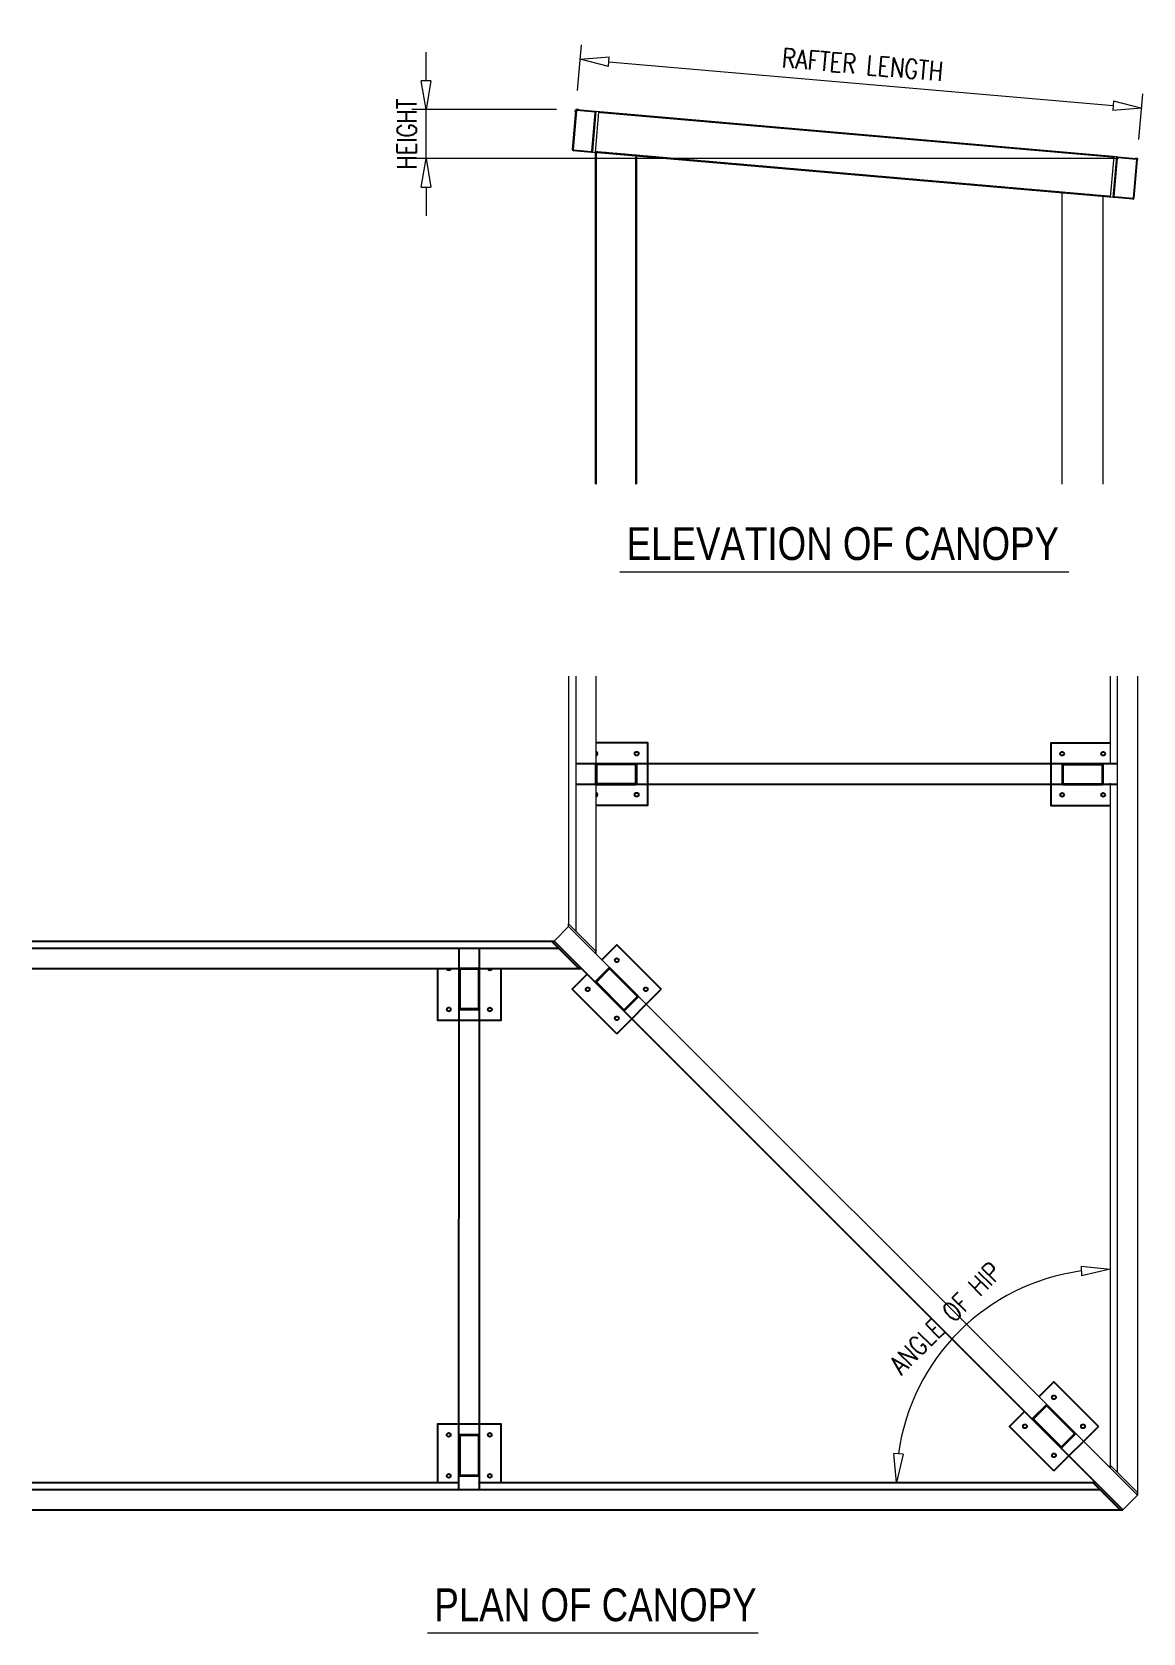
# Model space of a CAD drawing. Header units: inches. Extents: x -158689 to 90055, y -56267 to 67066.
# Drawn here: x 85997 to 90055, y -14742 to -8892 of the extents above; entities that cross this region are included whole.
import ezdxf

# ---------------------------------------------------------------- set-up
doc = ezdxf.new("R2010")
doc.units = ezdxf.units.IN
doc.header["$MEASUREMENT"] = 0
doc.linetypes.add('HIDDEN', pattern=[9.525, 6.35, -3.175])
for name, color, linetype, lineweight in [('ALUMINIUM', 7, 'Continuous', 25), ('Aluminium Structure', 7, 'Continuous', 18), ('Extruded Gutter', 121, 'Continuous', 18), ('Text', 8, 'Continuous', 18)]:
    doc.layers.add(name, color=color, linetype=linetype, lineweight=lineweight)
doc.styles.add('1-35', font='ROMANS.SHX', dxfattribs={"width": 0.8, "height": 70})
doc.dimstyles.new('STD 1-35', dxfattribs={"dimscale": 2, "dimtxt": 70, "dimasz": 52.5, "dimexe": 26.25, "dimexo": 35, "dimgap": 17.5, "dimtad": 1, "dimdec": 1, "dimdsep": 46, "dimtxsty": '1-35', "dimblk": 'CLOSEDBLANK', "dimcen": 17.5, "dimclrd": 256, "dimclre": 256, "dimclrt": 256, "dimadec": 1, "dimazin": 2, "dimtfac": 1, "dimtdec": 1, "dimtmove": 0, "dimatfit": 3, "dimldrblk": 'CLOSEDBLANK', "dimfxl": 1, "dimlwd": 9, "dimlwe": 9, "dimarcsym": 0})

msp = doc.modelspace()

# ---------------------------------------------------------------- texts
at = {"layer": 'Text', "ltscale": 1.5, "char_height": 120, "attachment_point": 1, "style": '1-35'}
for s, insert in [('{\\fSansSerif|b0|i0|c2|p2;ELEVATION OF CANOPY}', (88169.26389, -10701.32792)), ('{\\fSansSerif|b0|i0|c2|p2;PLAN OF CANOPY}', (87466.82772, -14578.69345))]:
    msp.add_mtext_dynamic_manual_height_columns(s, width=2179.2688863, gutter_width=40, heights=[0], dxfattribs=dict(at, insert=insert))

# ---------------------------------------------------------------- blocks, each defined once
blk = doc.blocks.new('_ClosedBlank')
at = {"color": 0, "linetype": 'ByBlock', "lineweight": -2}
for p, q in [((-1, 0.167), (0, 0)), ((-1, 0.167), (-1, -0.167)), ((0, 0), (-1, -0.167))]:
    blk.add_line(p, q, dxfattribs=at)
blk = doc.blocks.new('*D31')
at = {"color": 4, "lineweight": 9, "transparency": 16777216}
for p, q in [((87436.5, -9070.8), (87436.5, -8965.8)), ((87436.5, -9354.1), (87436.5, -9175.8)), ((87436.5, -9459.1), (87436.5, -9564.1))]:
    blk.add_line(p, q, dxfattribs=at)
at = {"color": 1, "lineweight": 9, "transparency": 16777216}
for p, q in [((87913.4, -9175.8), (87384, -9175.8)), ((89964.9, -9354.1), (87384, -9354.1))]:
    blk.add_line(p, q, dxfattribs=at)
at = {"layer": 'Defpoints', "color": 0, "transparency": 16777216}
for p in [(87436.5, -9175.8), (87983.4, -9175.8), (90034.9, -9354.1)]:
    blk.add_point(p, dxfattribs=at)
at = {"color": 4, "lineweight": 9, "transparency": 16777216, "xscale": 105, "yscale": 105, "zscale": 105}
for p, rotation in [((87436.5, -9175.8), 270), ((87436.5, -9354.1), 90)]:
    blk.add_blockref('_ClosedBlank', p, dxfattribs=dict(at, rotation=rotation))
at = {"transparency": 16777216, "insert": (87366.5, -9265), "char_height": 70, "attachment_point": 5, "rotation": 90, "style": '1-35'}
blk.add_mtext('HEIGHT', dxfattribs=at)
blk = doc.blocks.new('*D108')
at = {"color": 1, "lineweight": 9, "transparency": 16777216}
for p, q in [((87989.4, -9106.1), (88003.9, -8939.3)), ((90040.9, -9284.4), (90055.4, -9117.6))]:
    blk.add_line(p, q, dxfattribs=at)
at = {"color": 4, "lineweight": 9, "transparency": 16777216}
blk.add_line((88104, -9000.7), (89946.3, -9160.8), dxfattribs=at)
at = {"layer": 'Defpoints', "color": 0, "transparency": 16777216}
for p in [(87983.4, -9175.8), (90050.9, -9169.9), (90034.9, -9354.1)]:
    blk.add_point(p, dxfattribs=at)
at = {"color": 4, "lineweight": 9, "transparency": 16777216, "xscale": 105, "yscale": 105, "zscale": 105}
for p, rotation in [((87999.4, -8991.6), 175.0334271243617), ((90050.9, -9169.9), 355.0334271243617)]:
    blk.add_blockref('_ClosedBlank', p, dxfattribs=dict(at, rotation=rotation))
at = {"transparency": 16777216, "insert": (89031.2, -9011), "char_height": 70, "attachment_point": 5, "rotation": 355.03343, "style": '1-35'}
blk.add_mtext('RAFTER LENGTH', dxfattribs=at)
blk = doc.blocks.new('*D109')
at = {"color": 1, "lineweight": 9, "transparency": 16777216}
for p, q in [((89935, -11636.6), (89935, -13464.4)), ((87626.8, -14191.5), (89207.9, -14191.5))]:
    blk.add_line(p, q, dxfattribs=at)
at = {"color": 4, "lineweight": 9, "transparency": 16777216}
blk.add_arc((89935, -14191.5), 779.6, 97.72243, 172.27757, dxfattribs=at)
at = {"layer": 'Defpoints', "color": 0, "transparency": 16777216}
for p in [(89935, -11246), (89935, -11566.6), (89545.2, -13516.4), (85997.1, -14191.5), (87556.8, -14191.5)]:
    blk.add_point(p, dxfattribs=at)
at = {"color": 4, "lineweight": 9, "transparency": 16777216, "xscale": 105, "yscale": 105, "zscale": 105}
for p, rotation in [((89935, -13411.9), 3.86121674470501), ((89155.4, -14191.5), 266.1387832552941)]:
    blk.add_blockref('_ClosedBlank', p, dxfattribs=dict(at, rotation=rotation))
at = {"transparency": 16777216, "insert": (89334.2, -13590.8), "char_height": 70, "attachment_point": 5, "rotation": 45, "style": '1-35'}
blk.add_mtext('ANGLE OF HIP', dxfattribs=at)

# ---------------------------------------------------------------- dimensions: what is measured, and where the dimension line sits
dim = msp.add_aligned_dim(p1=(87983.38368, -9175.81273), p2=(90034.88106, -9354.08952), distance=184.86639, text='RAFTER LENGTH', dimstyle='STD 1-35', override={"dimclrd": 4, "dimclre": 1})
dim.commit()
dim.dimension.update_dxf_attribs({"geometry": '*D108', "text_midpoint": (89031.19731, -9011.04166)})
dim = msp.add_linear_dim(base=(87436.49517, -9175.81273), p1=(90034.88106, -9354.08952), p2=(87983.38368, -9175.81273), angle=90, text='HEIGHT', dimstyle='STD 1-35', override={"dimclrd": 4, "dimclre": 1})
dim.commit()
dim.dimension.update_dxf_attribs({"geometry": '*D31', "text_midpoint": (87436.49517, -9264.95113), "dimtype": 160})
dim = msp.add_angular_dim_2l(base=(89545.20181, -13516.36989), line1=((89935.015, -11245.98308), (89935.015, -11566.63356)), line2=((85997.13651, -14191.54615), (87556.79912, -14191.54615)), text='ANGLE OF HIP', dimstyle='STD 1-35', override={"dimclrd": 4, "dimclre": 1, "dimtfill": 0})
dim.commit()
dim.dimension.update_dxf_attribs({"geometry": '*D109', "text_midpoint": (89334.23842, -13590.76956)})

# ---------------------------------------------------------------- linework, layer by layer
for points in [[(87982.69538, -9183.68009), (87983.38368, -9175.81273)], [(87993.79749, -9176.72382), (87983.38368, -9175.81273)], [(90028.68971, -9353.54785), (90034.88106, -9354.08952)], [(90034.05518, -9363.52942), (90034.88106, -9354.08952)]]:
    msp.add_lwpolyline(points)
at = {"layer": 'ALUMINIUM'}
for p, q in [((89960.04777, -11566.6408), (87982.41498, -11566.06843)), ((89960.99403, -11566.64107), (87983.36133, -11566.0687)), ((89960.04777, -11641.6408), (87982.41498, -11641.06843)), ((85997.13651, -12213.91336), (87904.34921, -12213.91336)), ((85997.13651, -12239.91483), (87920.35067, -12239.91483)), ((87556.7916, -14217.54761), (87557.36397, -12239.91483)), ((87631.79133, -14218.49388), (87632.3637, -12240.86118)), ((87631.7916, -14217.54761), (87632.36397, -12239.91483)), ((85997.13651, -12313.77943), (87557.34259, -12313.77943)), ((87632.3426, -12313.77943), (88004.21527, -12313.77943)), ((85997.13651, -14191.54615), (87556.79912, -14191.54615)), ((87631.79912, -14191.54615), (89881.98199, -14191.54615)), ((85997.13651, -14217.54761), (89897.98346, -14217.54761)), ((85997.13651, -14291.41221), (89981.84806, -14291.41221))]:
    msp.add_line(p, q, dxfattribs=at)
at = {"layer": 'ALUMINIUM', "ltscale": 0.15}
for points in [[(88057.24884, -11488.59008), (88245.95224, -11488.6447), (88245.88568, -11718.64469), (88057.18227, -11718.59007)], [(89934.94843, -11719.13354), (89720.04235, -11719.07134), (89720.10892, -11489.07135), (89935.015, -11489.13355)], [(88078.42944, -12281.92758), (88133.23022, -12227.12681), (88295.86478, -12389.76137)], [(87709.84232, -12314.74868), (87709.7877, -12503.45209), (87479.78771, -12503.38552), (87479.84233, -12314.68211)], [(88133.23022, -12552.39593), (87970.59566, -12389.76137), (88025.39644, -12334.96059)], [(88133.23022, -12552.39593), (88295.86478, -12389.76137)], [(89675.48304, -13878.98118), (89730.28382, -13824.1804), (89892.91838, -13986.81496)], [(87479.29886, -14192.44828), (87479.36106, -13977.54219), (87709.36105, -13977.60876), (87709.29885, -14192.51484)], [(89730.28382, -14149.44952), (89567.64926, -13986.81496), (89622.45003, -13932.01419)], [(89730.28382, -14149.44952), (89892.91838, -13986.81496)]]:
    msp.add_lwpolyline(points, dxfattribs=at)
for points in [[(88059.90811, -11641.09086), (88201.90811, -11641.13196, 0.4142135624), (88205.90927, -11637.13311), (88205.92866, -11570.13312, 0.4142135624), (88201.92982, -11566.13196), (88059.92982, -11566.09086, 0.4142135624), (88055.92866, -11570.0897), (88055.90927, -11637.0897, 0.4142135624)], [(88059.90898, -11638.09086), (88201.90898, -11638.13196, 0.4142135624), (88202.90927, -11637.13225), (88202.92866, -11570.13225, 0.4142135624), (88201.92895, -11569.13196), (88059.92895, -11569.09086, 0.4142135624), (88058.92866, -11570.09057), (88058.90927, -11637.09057, 0.4142135624)], [(89764.06478, -11641.58408), (89906.06477, -11641.62518, 0.4142135624), (89910.06593, -11637.62634), (89910.08532, -11570.62634, 0.4142135624), (89906.08648, -11566.62518), (89764.08648, -11566.58408, 0.4142135624), (89760.08533, -11570.58293), (89760.06594, -11637.58292, 0.4142135624)], [(89764.06565, -11638.58408), (89906.06564, -11638.62518, 0.4142135624), (89907.06593, -11637.62547), (89907.08532, -11570.62547, 0.4142135624), (89906.08561, -11569.62518), (89764.08562, -11569.58408, 0.4142135624), (89763.08533, -11570.58379), (89763.06594, -11637.58379, 0.4142135624)], [(87557.34154, -12317.40796), (87557.30044, -12459.40795, 0.4142135624), (87561.29929, -12463.40911), (87628.29928, -12463.4285, 0.4142135624), (87632.30044, -12459.42966), (87632.34154, -12317.42966, 0.4142135624), (87628.3427, -12313.42851), (87561.3427, -12313.40912, 0.4142135624)], [(87560.34154, -12317.40883), (87560.30044, -12459.40882, 0.4142135624), (87561.30015, -12460.40911), (87628.30015, -12460.4285, 0.4142135624), (87629.30044, -12459.42879), (87629.34154, -12317.4288, 0.4142135624), (87628.34183, -12316.42851), (87561.34183, -12316.40912, 0.4142135624)], [(88056.50913, -12366.07329), (88156.9183, -12466.48245, 0.4142135624), (88162.57515, -12466.48245), (88209.95131, -12419.1063, 0.4142135624), (88209.95131, -12413.44944), (88109.54214, -12313.04028, 0.4142135624), (88103.88529, -12313.04028), (88056.50913, -12360.41643, 0.4142135624)], [(88058.63045, -12363.95197), (88159.03962, -12464.36113, 0.4142135624), (88160.45383, -12464.36113), (88207.82998, -12416.98498, 0.4142135624), (88207.82998, -12415.57076), (88107.42082, -12315.1616, 0.4142135624), (88106.00661, -12315.1616), (88058.63045, -12362.53775, 0.4142135624)], [(89653.56273, -13963.12689), (89753.97189, -14063.53605, 0.4142135624), (89759.62875, -14063.53605), (89807.0049, -14016.15989, 0.4142135624), (89807.0049, -14010.50304), (89706.59574, -13910.09388, 0.4142135624), (89700.93889, -13910.09388), (89653.56273, -13957.47003, 0.4142135624)], [(89655.68405, -13961.00556), (89756.09321, -14061.41473, 0.4142135624), (89757.50743, -14061.41473), (89804.88358, -14014.03857, 0.4142135624), (89804.88358, -14012.62436), (89704.47442, -13912.2152, 0.4142135624), (89703.06021, -13912.2152), (89655.68405, -13959.59135, 0.4142135624)], [(87556.84832, -14021.56462), (87556.80722, -14163.56462, 0.4142135624), (87560.80606, -14167.56577), (87627.80606, -14167.58516, 0.4142135624), (87631.80722, -14163.58632), (87631.84831, -14021.58633, 0.4142135624), (87627.84947, -14017.58517), (87560.84948, -14017.56578, 0.4142135624)], [(87559.84832, -14021.56549), (87559.80722, -14163.56548, 0.4142135624), (87560.80693, -14164.56577), (87627.80693, -14164.58516, 0.4142135624), (87628.80722, -14163.58545), (87628.84832, -14021.58546, 0.4142135624), (87627.8486, -14020.58517), (87560.84861, -14020.56578, 0.4142135624)]]:
    msp.add_lwpolyline(points, format="xyb", close=True, dxfattribs=at)
at = {"layer": 'ALUMINIUM'}
for points in [[(88004.21527, -12313.77943), (87994.21527, -12313.77943), (87894.34921, -12213.91336)], [(87904.34921, -12213.91336), (89981.84806, -14291.41221)], [(89881.98199, -14191.54615), (89871.98199, -14191.54615), (89971.84806, -14291.41221)]]:
    msp.add_lwpolyline(points, dxfattribs=at)
at = {"layer": 'ALUMINIUM', "ltscale": 0.15}
for centre in [(88205.94067, -11528.63312), (89760.09734, -11529.08293), (89910.09733, -11529.12634), (88205.89725, -11678.63311), (89760.05392, -11679.08292), (89910.05392, -11679.12634), (88133.23022, -12283.69535), (88027.1642, -12389.76137), (88239.29624, -12389.76137), (87519.79929, -12463.3971), (87669.79928, -12463.44051), (88133.23022, -12495.82738), (89730.28382, -13880.74895), (89624.2178, -13986.81496), (89836.34983, -13986.81496), (87519.34948, -14017.55377), (87669.34947, -14017.59718), (89730.28382, -14092.88098), (87519.30606, -14167.55376), (87669.30606, -14167.59718)]:
    msp.add_circle(centre, 7, dxfattribs=at)
for centre, start, end in [((88055.94067, -11528.5897), 280.657769746, 79.30906472), ((88055.89726, -11678.5897), 280.657769736, 79.30906473), ((87519.8427, -12313.3971), 190.657769736, 349.30906473), ((87669.84269, -12313.44052), 190.657769746, 349.30906472)]:
    msp.add_arc(centre, 7, start, end, dxfattribs=at)
at = {"layer": 'Aluminium Structure', "ltscale": 1.5}
for p, q in [((87983.03506, -9179.79751), (87970.65894, -9321.25715)), ((87986.02364, -9180.05897), (87973.64753, -9321.51862)), ((88053.85204, -9184.98937), (87987.10699, -9179.14994)), ((88054.11351, -9182.00079), (87987.36846, -9176.16135)), ((88045.37355, -9327.79384), (88058.09828, -9182.34941)), ((88054.98687, -9332.65017), (88068.06023, -9183.22097)), ((89960.16646, -9347.55284), (88058.09828, -9182.34941)), ((88042.38496, -9327.53237), (88054.76108, -9186.07272)), ((87974.2951, -9325.59056), (88041.04014, -9331.42999)), ((87974.55657, -9322.60197), (88041.30161, -9328.44141)), ((89947.0931, -9496.98205), (88034.15346, -9330.82748)), ((88055.91591, -10543.82986), (88055.91591, -9334.5156)), ((88205.91591, -10543.82986), (88205.91591, -9347.6389)), ((89937.13115, -9496.11049), (89950.20451, -9346.68128)), ((89947.0931, -9496.98205), (89960.16646, -9347.55284)), ((89950.43031, -9493.25873), (89962.80642, -9351.79909)), ((89963.88977, -9350.89005), (90030.63482, -9356.72948)), ((89964.15124, -9347.90146), (90030.89629, -9353.7409)), ((90031.54386, -9357.81283), (90019.16774, -9499.27248)), ((90034.53244, -9358.0743), (90022.15633, -9499.53395)), ((89760.06137, -10543.82986), (89760.06137, -9480.59755)), ((89910.06137, -10543.82986), (89910.06137, -9493.72085)), ((90017.82292, -9503.1701), (89951.07788, -9497.33067)), ((90018.08439, -9500.18152), (89951.33935, -9494.34209))]:
    msp.add_line(p, q, dxfattribs=at)
at = {"layer": 'Aluminium Structure', "linetype": 'HIDDEN', "ltscale": 0.2}
for p, q in [((89949.94305, -9349.66987), (88067.79876, -9186.20955)), ((89937.39262, -9493.1219), (88055.24834, -9329.66159)), ((88058.91591, -10543.82986), (88058.91591, -9334.77807)), ((88202.91591, -10543.82986), (88202.91591, -9347.37644))]:
    msp.add_line(p, q, dxfattribs=at)
at = {"layer": 'Aluminium Structure'}
for p, q in [((87957.38222, -11245.98308), (87957.38222, -12150.88036)), ((87983.38368, -11245.98308), (87983.38368, -12176.88182)), ((88057.24828, -11245.98308), (88057.24828, -11566.09008)), ((89935.015, -11245.98308), (89935.015, -11566.63356)), ((89961.01646, -11245.98308), (89961.01646, -14154.5146)), ((90034.88106, -11245.98308), (90034.88106, -14238.3792)), ((88057.24828, -11641.09009), (88057.24828, -12260.74642)), ((89935.015, -11641.63356), (89935.015, -14138.51314))]:
    msp.add_line(p, q, dxfattribs=at)
for points in [[(87957.38222, -12160.88036), (87904.34921, -12213.91336)], [(87957.38222, -12160.88036), (87957.38222, -12150.88036), (88057.24828, -12250.74642)], [(87957.38222, -12160.88036), (90034.88106, -14238.3792)], [(88057.24828, -12260.74642), (88057.24828, -12250.74642), (88057.24828, -12250.74642)], [(89935.015, -14138.51314), (89935.015, -14128.51314), (90034.88106, -14228.3792)], [(89981.84806, -14291.41221), (90034.88106, -14238.3792)]]:
    msp.add_lwpolyline(points, dxfattribs=at)
at = {"layer": 'Aluminium Structure', "ltscale": 1.5}
for centre, radius, start, end in [((87987.01984, -9180.14613), 4, 85, 175), ((87987.01984, -9180.14613), 1, 85, 175), ((88053.76488, -9185.98557), 4, 355, 85), ((88053.76488, -9185.98557), 1, 355, 85), ((87974.64372, -9321.60578), 4, 175, 265), ((87974.64372, -9321.60578), 1, 175, 265), ((88041.38877, -9327.44521), 4, 265, 355), ((88041.38877, -9327.44521), 1, 265, 355), ((89963.80262, -9351.88624), 4, 85, 175), ((89963.80262, -9351.88624), 1, 85, 175), ((90030.54766, -9357.72568), 1, 355, 85), ((90030.54766, -9357.72568), 4, 355, 85), ((89951.4265, -9493.34589), 4, 175, 265), ((89951.4265, -9493.34589), 1, 175, 265), ((90018.17155, -9499.18533), 4, 265, 355), ((90018.17155, -9499.18533), 1, 265, 355)]:
    msp.add_arc(centre, radius, start, end, dxfattribs=at)
at = {"layer": 'Extruded Gutter'}
for points in [[(90034.88106, -14238.3792), (90034.88106, -14228.3792), (90034.88106, -14228.3792)], [(89981.84806, -14291.41221), (89971.84806, -14291.41221), (89971.84806, -14291.41221)]]:
    msp.add_lwpolyline(points, dxfattribs=at)
at = {"layer": 'Text', "ltscale": 1.5}
for p, q in [((88144.3186, -10864.4349), (89784.66736, -10864.4349)), ((87441.88243, -14741.80043), (88649.37673, -14741.80043))]:
    msp.add_line(p, q, dxfattribs=at)

msp.set_redraw_order([(e.dxf.handle, doc.entitydb.next_handle()) for e in msp.query("TEXT MTEXT ATTDEF DIMENSION ARC_DIMENSION")])  # texts and dimensions are drawn at this point

doc.saveas('drawing.dxf')
